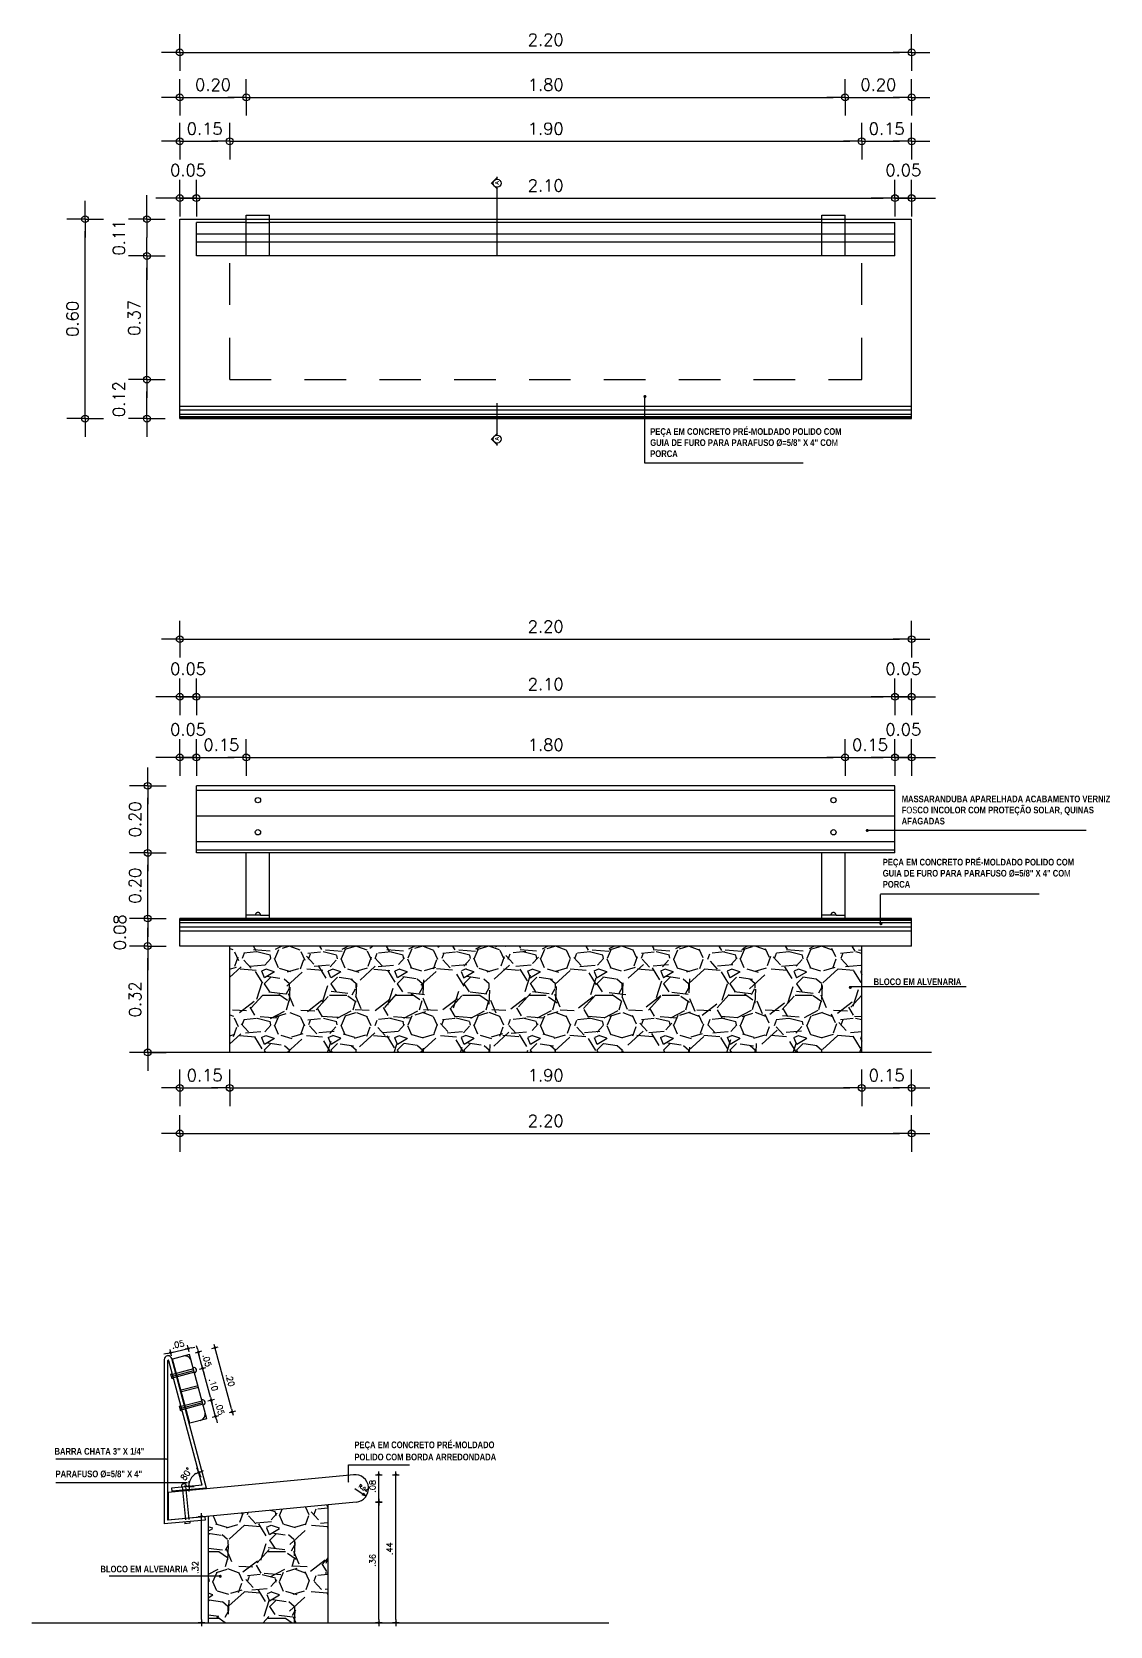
# Model space of a CAD drawing. Extents: x -599692 to 469028, y -9431878 to 9424999.
# Drawn here: x 2272.892 to 2276.133, y -425.095 to -420.3 of the extents above; entities that cross this region are included whole.
import ezdxf

# ---------------------------------------------------------------- set-up
doc = ezdxf.new("R2010")
doc.units = 0
doc.header["$LTSCALE"] = 0.5
doc.header["$MEASUREMENT"] = 0
doc.header["$PDMODE"] = 34
for name, pattern in [('DASHDOT', [1, 0.5, -0.25, 0, -0.25]), ('DIVIDE', [1.25, 0.5, -0.25, 0, -0.25, 0, -0.25]), ('HIDDEN2', [0.1875, 0.125, -0.0625]), ('HIDDENX2', [0.75, 0.5, -0.25])]:
    doc.linetypes.add(name, pattern=pattern)
doc.layers.get('0').update_dxf_attribs({"linetype": 'CONTINUOUS'})
doc.layers.get('DEFPOINTS').update_dxf_attribs({"linetype": 'CONTINUOUS'})
for name, color, linetype in [('01', 2, 'CONTINUOUS'), ('02', 9, 'CONTINUOUS'), ('03', 3, 'CONTINUOUS'), ('04', 6, 'CONTINUOUS'), ('COTAS', 2, 'CONTINUOUS'), ('EIXO', 253, 'DASHDOT'), ('HACHURA', 253, 'CONTINUOUS'), ('HACHURA1', 8, 'CONTINUOUS'), ('P1', 1, 'CONTINUOUS'), ('P3', 3, 'CONTINUOUS'), ('P4', 6, 'CONTINUOUS'), ('P5', 6, 'DIVIDE'), ('P6', 4, 'CONTINUOUS'), ('TEXTO', 3, 'CONTINUOUS')]:
    doc.layers.add(name, color=color, linetype=linetype)
doc.styles.add('ARIAL', font='ARIALNB.TTF')
doc.styles.add('COTA100', font='ROMANS.SHX')
doc.styles.add('ROMANS', font='romans')
doc.dimstyles.new('BOLA50$0', dxfattribs={"dimscale": 0.5, "dimtxt": 0.25, "dimasz": 0.18, "dimexe": 0.18, "dimexo": 0.0625, "dimgap": 0.1, "dimtad": 1, "dimzin": 0, "dimdsep": 46, "dimtxsty": 'ROMANS', "dimblk1": 'BOLA', "dimblk2": 'BOLA', "dimsah": 1, "dimcen": 0.09, "dimse1": 1, "dimse2": 1, "dimclrt": 256, "dimadec": 0, "dimazin": 0, "dimtfac": 1, "dimtofl": 0, "dimtmove": 2, "dimatfit": 3, "dimldrblk": 'BOLA', "dimfxl": 1, "dimtolj": 1, "dimtzin": 0, "dimarcsym": 0})
doc.dimstyles.new('COTA100', dxfattribs={"dimtxt": 0.18, "dimasz": 0.1, "dimexe": 0.05, "dimexo": 0.06, "dimgap": 0.1, "dimtad": 1, "dimzin": 4, "dimdsep": 46, "dimtxsty": 'COTA100', "dimblk": 'BOLA', "dimcen": 0.09, "dimdle": 0.05, "dimse1": 1, "dimse2": 1, "dimclrd": 256, "dimclrt": 2, "dimadec": 0, "dimazin": 0, "dimtfac": 1, "dimtix": 1, "dimtmove": 2, "dimatfit": 1, "dimldrblk": 'BOLA', "dimfxl": 1, "dimtolj": 1, "dimtzin": 4, "dimarcsym": 0})
doc.dimstyles.new('COTA100$0', dxfattribs={"dimtxt": 0.18, "dimasz": 0.1, "dimexe": 0.05, "dimexo": 0.95, "dimgap": 0.1, "dimtad": 1, "dimzin": 4, "dimdsep": 46, "dimtxsty": 'COTA100', "dimblk": 'USERTICK', "dimblk1": 'USERTICK', "dimblk2": 'USERTICK', "dimsah": 1, "dimcen": -0.1, "dimdle": 0.05, "dimse1": 1, "dimse2": 1, "dimclrt": 2, "dimadec": 0, "dimazin": 0, "dimtfac": 1, "dimtdec": 4, "dimtix": 1, "dimtmove": 2, "dimatfit": 3, "dimldrblk": 'USERTICK', "dimfxl": 1, "dimtvp": 0.625, "dimtolj": 1, "dimtzin": 4, "dimarcsym": 0})

msp = doc.modelspace()

# ---------------------------------------------------------------- texts
at = {"layer": 'COTAS', "insert": (2273.8885, -424.6803), "char_height": 0.01, "attachment_point": 5, "rotation": 325.2025, "style": 'ROMANS'}
msp.add_mtext('\\A1;R.04', dxfattribs=at)
at = {"layer": 'TEXTO', "style": 'ARIAL'}
for p in [(2274.2966, -420.7601), (2274.2966, -421.5297)]:
    msp.add_text('A', height=0.012, rotation=90, dxfattribs=at).set_placement(p)
at = {"layer": 'TEXTO', "char_height": 0.02, "attachment_point": 1, "style": 'ARIAL'}
for s, insert, width in [('PEÇA EM CONCRETO PRÉ-MOLDADO POLIDO COM GUIA DE FURO PARA PARAFUSO %%c=5/8" X 4" CO{\\fArial Narrow|b0|i0|c0|p34;M} PORCA', (2274.7509, -421.492), 0.619111), ('MASSARANDUBA APARELHADA ACABAMENTO VERNIZ F{\\fArial Narrow|b0|i0|c0|p34;OS}CO INCOLOR COM PROTEÇÃO SOLAR, QUINAS AFAGADAS', (2275.5068, -422.5971), 0.665778), ('PEÇA EM CONCRETO PRÉ-MOLDADO POLIDO COM GUIA DE FURO PARA PARAFUSO %%c=5/8" X 4" CO{\\fArial Narrow|b0|i0|c0|p34;M} PORCA', (2275.4498, -422.7872), 0.619111), ('BLOCO EM ALVENARIA ', (2275.4225, -423.147), 0.5778), ('PEÇA EM CONCRETO PRÉ-MOLDADO ', (2273.8616, -424.5398), 0.5778), ('BARRA CHATA 3" X 1/4"', (2272.9601, -424.5594), 0.5778), ('POLIDO COM BORDA ARREDONDADA', (2273.8616, -424.5764), 0.5778), ('PARAFUSO %%c=5/8" X 4"', (2272.9632, -424.6272), 0.5778), ('BLOCO EM ALVENARIA ', (2273.0981, -424.9134), 0.5778)]:
    msp.add_mtext(s, dxfattribs=dict(at, insert=insert, width=width))

# ---------------------------------------------------------------- blocks, each defined once
blk = doc.blocks.new('_OPEN30')
at = {"color": 0, "linetype": 'ByBlock'}
for p, q in [((-1, 0.27), (0, 0)), ((0, 0), (-1, -0.27)), ((0, 0), (-1, 0))]:
    blk.add_line(p, q, dxfattribs=at)
blk = doc.blocks.new('USERTICK')
for p, q in [((-1, 0), (1, 0)), ((0, 1), (0, -1))]:
    blk.add_line(p, q)
blk.add_circle((0, 0), 0.25)
blk = doc.blocks.new('*D48')
at = {"layer": 'COTAS', "color": 0, "lineweight": -2}
blk.add_line((2273.4024, -425.075), (2273.4024, -424.7749), dxfattribs=at)
at = {"layer": 'DEFPOINTS', "color": 0}
for p in [(2273.4024, -424.7649), (2273.4222, -424.7649), (2273.4222, -425.085)]:
    blk.add_point(p, dxfattribs=at)
at = {"layer": 'COTAS', "color": 0, "lineweight": -2, "xscale": 0.01, "yscale": 0.01, "zscale": 0.01}
for p, rotation in [((2273.4024, -424.7649), 90), ((2273.4024, -425.085), 270)]:
    blk.add_blockref('USERTICK', p, dxfattribs=dict(at, rotation=rotation))
at = {"layer": 'COTAS', "color": 2, "insert": (2273.3834, -424.9249), "char_height": 0.018, "attachment_point": 5, "rotation": 90, "style": 'COTA100'}
blk.add_mtext('\\A1; .32', dxfattribs=at)
blk = doc.blocks.new('BOLA')
for q in [(0, 1.53), (-1.53, 0), (0, -1.53), (1.53, 0)]:
    blk.add_line((0, 0), q)
blk.add_circle((0, 0), 0.284)
blk = doc.blocks.new('*D49')
at = {"layer": 'COTAS', "linetype": 'Continuous', "lineweight": -2}
blk.add_arc((2273.4045, -424.6711), 0.0398, 119.4515, 170.785, dxfattribs=at)
at = {"layer": 'DEFPOINTS', "color": 0, "linetype": 'Continuous'}
for p in [(2273.3042, -424.2967), (2273.378, -424.6415), (2273.3117, -424.6796), (2273.4045, -424.6711), (2273.4045, -424.6711)]:
    blk.add_point(p, dxfattribs=at)
at = {"layer": 'COTAS', "linetype": 'Continuous', "lineweight": -2, "xscale": 0.01, "yscale": 0.01, "zscale": 0.01}
for p, rotation in [((2273.3942, -424.6327), 22.22572586005066), ((2273.3649, -424.6747), 268.0107105577893)]:
    blk.add_blockref('BOLA', p, dxfattribs=dict(at, rotation=rotation))
at = {"layer": 'COTAS', "color": 2, "linetype": 'Continuous', "insert": (2273.3563, -424.6375), "char_height": 0.018, "attachment_point": 5, "rotation": 55.1182, "style": 'COTA100'}
blk.add_mtext('\\A1;80°', dxfattribs=at)
blk = doc.blocks.new('*D50')
at = {"layer": 'COTAS', "color": 0, "lineweight": -2}
for p, q in [((2273.4286, -424.4062), (2273.426, -424.3966)), ((2273.4441, -424.4642), (2273.4312, -424.4159)), ((2273.4467, -424.4738), (2273.4493, -424.4835))]:
    blk.add_line(p, q, dxfattribs=at)
at = {"layer": 'DEFPOINTS', "color": 0}
for p in [(2273.4053, -424.4228), (2273.4312, -424.4159), (2273.4182, -424.4711)]:
    blk.add_point(p, dxfattribs=at)
at = {"layer": 'COTAS', "color": 0, "lineweight": -2, "xscale": 0.01, "yscale": 0.01, "zscale": 0.01}
for p, rotation in [((2273.4312, -424.4159), 284.999999999981), ((2273.4441, -424.4642), 104.9999999999809)]:
    blk.add_blockref('USERTICK', p, dxfattribs=dict(at, rotation=rotation))
at = {"layer": 'COTAS', "color": 2, "insert": (2273.456, -424.4351), "char_height": 0.018, "attachment_point": 5, "rotation": 285, "style": 'COTA100'}
blk.add_mtext('\\A1; .05', dxfattribs=at)
blk = doc.blocks.new('*D51')
at = {"layer": 'COTAS', "color": 0, "lineweight": -2}
blk.add_line((2273.4286, -424.4062), (2273.4079, -424.3289), dxfattribs=at)
at = {"layer": 'DEFPOINTS', "color": 0}
for p in [(2273.3794, -424.3262), (2273.4053, -424.3193), (2273.4053, -424.4228)]:
    blk.add_point(p, dxfattribs=at)
at = {"layer": 'COTAS', "color": 0, "lineweight": -2, "xscale": 0.01, "yscale": 0.01, "zscale": 0.01}
for p, rotation in [((2273.4053, -424.3193), 104.9999999997248), ((2273.4312, -424.4159), 284.9999999997248)]:
    blk.add_blockref('USERTICK', p, dxfattribs=dict(at, rotation=rotation))
at = {"layer": 'COTAS', "color": 2, "insert": (2273.4366, -424.3627), "char_height": 0.018, "attachment_point": 5, "rotation": 285, "style": 'COTA100'}
blk.add_mtext('\\A1; .10', dxfattribs=at)
blk = doc.blocks.new('*D52')
at = {"layer": 'COTAS', "color": 0, "lineweight": -2}
for p, q in [((2273.3897, -424.2613), (2273.3872, -424.2517)), ((2273.4053, -424.3193), (2273.3923, -424.271)), ((2273.4079, -424.3289), (2273.4104, -424.3386))]:
    blk.add_line(p, q, dxfattribs=at)
at = {"layer": 'DEFPOINTS', "color": 0}
for p in [(2273.3664, -424.2779), (2273.3923, -424.271), (2273.3794, -424.3262)]:
    blk.add_point(p, dxfattribs=at)
at = {"layer": 'COTAS', "color": 0, "lineweight": -2, "xscale": 0.01, "yscale": 0.01, "zscale": 0.01}
for p, rotation in [((2273.3923, -424.271), 284.9999999997248), ((2273.4053, -424.3193), 104.9999999997248)]:
    blk.add_blockref('USERTICK', p, dxfattribs=dict(at, rotation=rotation))
at = {"layer": 'COTAS', "color": 2, "insert": (2273.4172, -424.2902), "char_height": 0.018, "attachment_point": 5, "rotation": 285, "style": 'COTA100'}
blk.add_mtext('\\A1; .05', dxfattribs=at)
blk = doc.blocks.new('*D53')
at = {"layer": 'COTAS', "color": 0, "lineweight": -2}
blk.add_line((2273.4918, -424.441), (2273.4452, -424.2672), dxfattribs=at)
at = {"layer": 'DEFPOINTS', "color": 0}
for p in [(2273.4426, -424.2575), (2273.3664, -424.2779), (2273.4182, -424.4711)]:
    blk.add_point(p, dxfattribs=at)
at = {"layer": 'COTAS', "color": 0, "lineweight": -2, "xscale": 0.01, "yscale": 0.01, "zscale": 0.01}
for p, rotation in [((2273.4426, -424.2575), 105.0000000000063), ((2273.4944, -424.4507), 285.0000000000063)]:
    blk.add_blockref('USERTICK', p, dxfattribs=dict(at, rotation=rotation))
at = {"layer": 'COTAS', "color": 2, "insert": (2273.4869, -424.3492), "char_height": 0.018, "attachment_point": 5, "rotation": 285, "style": 'COTA100'}
blk.add_mtext('\\A1; .20', dxfattribs=at)
blk = doc.blocks.new('*D54')
at = {"layer": 'COTAS', "color": 0, "lineweight": -2}
for p, q in [((2273.372, -424.2579), (2273.3818, -424.2556)), ((2273.299, -424.2749), (2273.2892, -424.2772)), ((2273.3087, -424.2726), (2273.3623, -424.2601))]:
    blk.add_line(p, q, dxfattribs=at)
at = {"layer": 'DEFPOINTS', "color": 0}
for p in [(2273.3128, -424.2904), (2273.3623, -424.2601), (2273.3664, -424.2779)]:
    blk.add_point(p, dxfattribs=at)
at = {"layer": 'COTAS', "color": 0, "lineweight": -2, "xscale": 0.01, "yscale": 0.01, "zscale": 0.01}
for p, rotation in [((2273.3623, -424.2601), 193.1099383547117), ((2273.3087, -424.2726), 13.10993835471172)]:
    blk.add_blockref('USERTICK', p, dxfattribs=dict(at, rotation=rotation))
at = {"layer": 'COTAS', "color": 2, "insert": (2273.3312, -424.2479), "char_height": 0.018, "attachment_point": 5, "rotation": 13.1099, "style": 'COTA100'}
blk.add_mtext('\\A1;.05', dxfattribs=at)
blk = doc.blocks.new('*D55')
at = {"layer": 'COTAS', "color": 0, "lineweight": -2}
blk.add_line((2273.9353, -425.075), (2273.9353, -424.7321), dxfattribs=at)
at = {"layer": 'DEFPOINTS', "color": 0}
for p in [(2273.8668, -424.7221), (2273.9353, -424.7221), (2273.7822, -425.085)]:
    blk.add_point(p, dxfattribs=at)
at = {"layer": 'COTAS', "color": 0, "lineweight": -2, "xscale": 0.01, "yscale": 0.01, "zscale": 0.01}
for p, rotation in [((2273.9353, -424.7221), 90), ((2273.9353, -425.085), 270)]:
    blk.add_blockref('USERTICK', p, dxfattribs=dict(at, rotation=rotation))
at = {"layer": 'COTAS', "color": 2, "insert": (2273.9163, -424.9036), "char_height": 0.018, "attachment_point": 5, "rotation": 90, "style": 'COTA100'}
blk.add_mtext('\\A1; .36', dxfattribs=at)
blk = doc.blocks.new('*D32')
at = {"layer": 'COTAS', "color": 0, "lineweight": -2}
blk.add_line((2273.9353, -424.7121), (2273.9353, -424.6495), dxfattribs=at)
at = {"layer": 'DEFPOINTS', "color": 0}
for p in [(2273.8589, -424.6395), (2273.9353, -424.6395), (2273.8668, -424.7221)]:
    blk.add_point(p, dxfattribs=at)
at = {"layer": 'COTAS', "color": 0, "lineweight": -2, "xscale": 0.01, "yscale": 0.01, "zscale": 0.01}
for p, rotation in [((2273.9353, -424.6395), 90), ((2273.9353, -424.7221), 270)]:
    blk.add_blockref('USERTICK', p, dxfattribs=dict(at, rotation=rotation))
at = {"layer": 'COTAS', "color": 2, "insert": (2273.9163, -424.6808), "char_height": 0.018, "attachment_point": 5, "rotation": 90, "style": 'COTA100'}
blk.add_mtext('\\A1; .08', dxfattribs=at)
blk = doc.blocks.new('*D33')
at = {"layer": 'COTAS', "color": 0, "lineweight": -2}
blk.add_line((2273.9866, -425.075), (2273.9866, -424.6495), dxfattribs=at)
at = {"layer": 'DEFPOINTS', "color": 0}
for p in [(2273.9453, -424.6395), (2273.9866, -424.6395), (2273.9453, -425.085)]:
    blk.add_point(p, dxfattribs=at)
at = {"layer": 'COTAS', "color": 0, "lineweight": -2, "xscale": 0.01, "yscale": 0.01, "zscale": 0.01}
for p, rotation in [((2273.9866, -424.6395), 90), ((2273.9866, -425.085), 270)]:
    blk.add_blockref('USERTICK', p, dxfattribs=dict(at, rotation=rotation))
at = {"layer": 'COTAS', "color": 2, "insert": (2273.9676, -424.8623), "char_height": 0.018, "attachment_point": 5, "rotation": 90, "style": 'COTA100'}
blk.add_mtext('\\A1;.44', dxfattribs=at)
blk = doc.blocks.new('*D136')
at = {"layer": 'COTAS', "color": 253, "linetype": 'ByBlock', "lineweight": -2}
for p, q in [((2273.3007, -420.7999), (2273.2647, -420.7999)), ((2273.4227, -420.7999), (2273.4587, -420.7999))]:
    blk.add_line(p, q, dxfattribs=at)
at = {"layer": 'DEFPOINTS', "color": 0}
for p in [(2273.3867, -420.7999), (2273.3367, -420.8632), (2273.3867, -420.8738)]:
    blk.add_point(p, dxfattribs=at)
at = {"layer": 'COTAS', "color": 253, "lineweight": -2, "xscale": 0.036, "yscale": 0.036, "zscale": 0.036}
blk.add_blockref('BOLA', (2273.3367, -420.7999), dxfattribs=at)
at = {"layer": 'COTAS', "color": 253, "lineweight": -2, "xscale": 0.036, "yscale": 0.036, "zscale": 0.036, "rotation": 180}
blk.add_blockref('BOLA', (2273.3867, -420.7999), dxfattribs=at)
at = {"layer": 'COTAS', "insert": (2273.3617, -420.7159), "char_height": 0.036, "attachment_point": 5, "style": 'ROMANS'}
blk.add_mtext('\\A1;0.05', dxfattribs=at)
blk = doc.blocks.new('*D137')
at = {"layer": 'COTAS', "color": 253, "linetype": 'ByBlock', "lineweight": -2}
blk.add_line((2273.4227, -420.7999), (2275.4507, -420.7999), dxfattribs=at)
at = {"layer": 'DEFPOINTS', "color": 0}
for p in [(2275.4867, -420.7999), (2273.3867, -420.8738), (2275.4867, -420.8738)]:
    blk.add_point(p, dxfattribs=at)
at = {"layer": 'COTAS', "color": 253, "lineweight": -2, "xscale": 0.036, "yscale": 0.036, "zscale": 0.036, "rotation": 180}
blk.add_blockref('BOLA', (2273.3867, -420.7999), dxfattribs=at)
at = {"layer": 'COTAS', "color": 253, "lineweight": -2, "xscale": 0.036, "yscale": 0.036, "zscale": 0.036}
blk.add_blockref('BOLA', (2275.4867, -420.7999), dxfattribs=at)
at = {"layer": 'COTAS', "insert": (2274.4367, -420.7619), "char_height": 0.036, "attachment_point": 5, "style": 'ROMANS'}
blk.add_mtext('\\A1;2.10', dxfattribs=at)
blk = doc.blocks.new('*D138')
at = {"layer": 'COTAS', "color": 253, "linetype": 'ByBlock', "lineweight": -2}
for p, q in [((2275.4507, -420.7999), (2275.4147, -420.7999)), ((2275.5727, -420.7999), (2275.6087, -420.7999))]:
    blk.add_line(p, q, dxfattribs=at)
at = {"layer": 'DEFPOINTS', "color": 0}
for p in [(2275.5367, -420.7999), (2275.4867, -420.8738), (2275.5367, -420.8632)]:
    blk.add_point(p, dxfattribs=at)
at = {"layer": 'COTAS', "color": 253, "lineweight": -2, "xscale": 0.036, "yscale": 0.036, "zscale": 0.036}
blk.add_blockref('BOLA', (2275.4867, -420.7999), dxfattribs=at)
at = {"layer": 'COTAS', "color": 253, "lineweight": -2, "xscale": 0.036, "yscale": 0.036, "zscale": 0.036, "rotation": 180}
blk.add_blockref('BOLA', (2275.5367, -420.7999), dxfattribs=at)
at = {"layer": 'COTAS', "insert": (2275.5117, -420.7159), "char_height": 0.036, "attachment_point": 5, "style": 'ROMANS'}
blk.add_mtext('\\A1;0.05', dxfattribs=at)
blk = doc.blocks.new('*D139')
at = {"layer": 'COTAS', "color": 253, "linetype": 'ByBlock', "lineweight": -2}
blk.add_line((2273.3727, -420.6291), (2273.4507, -420.6291), dxfattribs=at)
at = {"layer": 'DEFPOINTS', "color": 0}
for p in [(2273.4867, -420.6291), (2273.3367, -420.8632), (2273.4867, -420.974)]:
    blk.add_point(p, dxfattribs=at)
at = {"layer": 'COTAS', "color": 253, "lineweight": -2, "xscale": 0.036, "yscale": 0.036, "zscale": 0.036, "rotation": 180}
blk.add_blockref('BOLA', (2273.3367, -420.6291), dxfattribs=at)
at = {"layer": 'COTAS', "color": 253, "lineweight": -2, "xscale": 0.036, "yscale": 0.036, "zscale": 0.036}
blk.add_blockref('BOLA', (2273.4867, -420.6291), dxfattribs=at)
at = {"layer": 'COTAS', "insert": (2273.4117, -420.5911), "char_height": 0.036, "attachment_point": 5, "style": 'ROMANS'}
blk.add_mtext('\\A1;0.15', dxfattribs=at)
blk = doc.blocks.new('*D140')
at = {"layer": 'COTAS', "color": 253, "linetype": 'ByBlock', "lineweight": -2}
blk.add_line((2273.5227, -420.6291), (2275.3507, -420.6291), dxfattribs=at)
at = {"layer": 'DEFPOINTS', "color": 0}
for p in [(2275.3867, -420.6291), (2273.4867, -420.974), (2275.3867, -420.974)]:
    blk.add_point(p, dxfattribs=at)
at = {"layer": 'COTAS', "color": 253, "lineweight": -2, "xscale": 0.036, "yscale": 0.036, "zscale": 0.036, "rotation": 180}
blk.add_blockref('BOLA', (2273.4867, -420.6291), dxfattribs=at)
at = {"layer": 'COTAS', "color": 253, "lineweight": -2, "xscale": 0.036, "yscale": 0.036, "zscale": 0.036}
blk.add_blockref('BOLA', (2275.3867, -420.6291), dxfattribs=at)
at = {"layer": 'COTAS', "insert": (2274.4367, -420.5911), "char_height": 0.036, "attachment_point": 5, "style": 'ROMANS'}
blk.add_mtext('\\A1;1.90', dxfattribs=at)
blk = doc.blocks.new('*D141')
at = {"layer": 'COTAS', "color": 253, "linetype": 'ByBlock', "lineweight": -2}
blk.add_line((2275.4227, -420.6291), (2275.5007, -420.6291), dxfattribs=at)
at = {"layer": 'DEFPOINTS', "color": 0}
for p in [(2275.5367, -420.6291), (2275.5367, -420.8632), (2275.3867, -420.974)]:
    blk.add_point(p, dxfattribs=at)
at = {"layer": 'COTAS', "color": 253, "lineweight": -2, "xscale": 0.036, "yscale": 0.036, "zscale": 0.036, "rotation": 180}
blk.add_blockref('BOLA', (2275.3867, -420.6291), dxfattribs=at)
at = {"layer": 'COTAS', "color": 253, "lineweight": -2, "xscale": 0.036, "yscale": 0.036, "zscale": 0.036}
blk.add_blockref('BOLA', (2275.5367, -420.6291), dxfattribs=at)
at = {"layer": 'COTAS', "insert": (2275.4617, -420.5911), "char_height": 0.036, "attachment_point": 5, "style": 'ROMANS'}
blk.add_mtext('\\A1;0.15', dxfattribs=at)
blk = doc.blocks.new('*D142')
at = {"layer": 'COTAS', "color": 253, "linetype": 'ByBlock', "lineweight": -2}
blk.add_line((2273.3727, -420.4969), (2273.5007, -420.4969), dxfattribs=at)
at = {"layer": 'DEFPOINTS', "color": 0}
for p in [(2273.5367, -420.4969), (2273.3367, -420.8632), (2273.5367, -420.8632)]:
    blk.add_point(p, dxfattribs=at)
at = {"layer": 'COTAS', "color": 253, "lineweight": -2, "xscale": 0.036, "yscale": 0.036, "zscale": 0.036, "rotation": 180}
blk.add_blockref('BOLA', (2273.3367, -420.4969), dxfattribs=at)
at = {"layer": 'COTAS', "color": 253, "lineweight": -2, "xscale": 0.036, "yscale": 0.036, "zscale": 0.036}
blk.add_blockref('BOLA', (2273.5367, -420.4969), dxfattribs=at)
at = {"layer": 'COTAS', "insert": (2273.4367, -420.4589), "char_height": 0.036, "attachment_point": 5, "style": 'ROMANS'}
blk.add_mtext('\\A1;0.20', dxfattribs=at)
blk = doc.blocks.new('*D143')
at = {"layer": 'COTAS', "color": 253, "linetype": 'ByBlock', "lineweight": -2}
blk.add_line((2273.5727, -420.4969), (2275.3007, -420.4969), dxfattribs=at)
at = {"layer": 'DEFPOINTS', "color": 0}
for p in [(2275.3367, -420.4969), (2273.5367, -420.8632), (2275.3367, -420.974)]:
    blk.add_point(p, dxfattribs=at)
at = {"layer": 'COTAS', "color": 253, "lineweight": -2, "xscale": 0.036, "yscale": 0.036, "zscale": 0.036, "rotation": 180}
blk.add_blockref('BOLA', (2273.5367, -420.4969), dxfattribs=at)
at = {"layer": 'COTAS', "color": 253, "lineweight": -2, "xscale": 0.036, "yscale": 0.036, "zscale": 0.036}
blk.add_blockref('BOLA', (2275.3367, -420.4969), dxfattribs=at)
at = {"layer": 'COTAS', "insert": (2274.4367, -420.4589), "char_height": 0.036, "attachment_point": 5, "style": 'ROMANS'}
blk.add_mtext('\\A1;1.80', dxfattribs=at)
blk = doc.blocks.new('*D144')
at = {"layer": 'COTAS', "color": 253, "linetype": 'ByBlock', "lineweight": -2}
blk.add_line((2275.3727, -420.4969), (2275.5007, -420.4969), dxfattribs=at)
at = {"layer": 'DEFPOINTS', "color": 0}
for p in [(2275.5367, -420.4969), (2275.5367, -420.8632), (2275.3367, -420.974)]:
    blk.add_point(p, dxfattribs=at)
at = {"layer": 'COTAS', "color": 253, "lineweight": -2, "xscale": 0.036, "yscale": 0.036, "zscale": 0.036, "rotation": 180}
blk.add_blockref('BOLA', (2275.3367, -420.4969), dxfattribs=at)
at = {"layer": 'COTAS', "color": 253, "lineweight": -2, "xscale": 0.036, "yscale": 0.036, "zscale": 0.036}
blk.add_blockref('BOLA', (2275.5367, -420.4969), dxfattribs=at)
at = {"layer": 'COTAS', "insert": (2275.4367, -420.4589), "char_height": 0.036, "attachment_point": 5, "style": 'ROMANS'}
blk.add_mtext('\\A1;0.20', dxfattribs=at)
blk = doc.blocks.new('*D145')
at = {"layer": 'COTAS', "color": 253, "linetype": 'ByBlock', "lineweight": -2}
blk.add_line((2273.3727, -420.3616), (2275.5007, -420.3616), dxfattribs=at)
at = {"layer": 'DEFPOINTS', "color": 0}
for p in [(2275.5367, -420.3616), (2273.3367, -420.8632), (2275.5367, -420.8632)]:
    blk.add_point(p, dxfattribs=at)
at = {"layer": 'COTAS', "color": 253, "lineweight": -2, "xscale": 0.036, "yscale": 0.036, "zscale": 0.036, "rotation": 180}
blk.add_blockref('BOLA', (2273.3367, -420.3616), dxfattribs=at)
at = {"layer": 'COTAS', "color": 253, "lineweight": -2, "xscale": 0.036, "yscale": 0.036, "zscale": 0.036}
blk.add_blockref('BOLA', (2275.5367, -420.3616), dxfattribs=at)
at = {"layer": 'COTAS', "insert": (2274.4367, -420.3236), "char_height": 0.036, "attachment_point": 5, "style": 'ROMANS'}
blk.add_mtext('\\A1;2.20', dxfattribs=at)
blk = doc.blocks.new('*D146')
at = {"layer": 'COTAS', "color": 253, "linetype": 'ByBlock', "lineweight": -2}
blk.add_line((2273.2379, -421.4272), (2273.2379, -421.3817), dxfattribs=at)
at = {"layer": 'DEFPOINTS', "color": 0}
for p in [(2273.2379, -421.3457), (2273.4867, -421.3457), (2273.3367, -421.4632)]:
    blk.add_point(p, dxfattribs=at)
at = {"layer": 'COTAS', "color": 253, "lineweight": -2, "xscale": 0.036, "yscale": 0.036, "zscale": 0.036}
for p, rotation in [((2273.2379, -421.3457), 90), ((2273.2379, -421.4632), 270)]:
    blk.add_blockref('BOLA', p, dxfattribs=dict(at, rotation=rotation))
at = {"layer": 'COTAS', "insert": (2273.1539, -421.4045), "char_height": 0.036, "attachment_point": 5, "rotation": 90, "style": 'ROMANS'}
blk.add_mtext('\\A1;0.12', dxfattribs=at)
blk = doc.blocks.new('*D147')
at = {"layer": 'COTAS', "color": 253, "linetype": 'ByBlock', "lineweight": -2}
blk.add_line((2273.2379, -421.3097), (2273.2379, -421.01), dxfattribs=at)
at = {"layer": 'DEFPOINTS', "color": 0}
for p in [(2273.2379, -420.974), (2273.3867, -420.974), (2273.4867, -421.3457)]:
    blk.add_point(p, dxfattribs=at)
at = {"layer": 'COTAS', "color": 253, "lineweight": -2, "xscale": 0.036, "yscale": 0.036, "zscale": 0.036}
for p, rotation in [((2273.2379, -420.974), 90), ((2273.2379, -421.3457), 270)]:
    blk.add_blockref('BOLA', p, dxfattribs=dict(at, rotation=rotation))
at = {"layer": 'COTAS', "insert": (2273.1999, -421.1599), "char_height": 0.036, "attachment_point": 5, "rotation": 90, "style": 'ROMANS'}
blk.add_mtext('\\A1;0.37', dxfattribs=at)
blk = doc.blocks.new('*D148')
at = {"layer": 'COTAS', "color": 253, "linetype": 'ByBlock', "lineweight": -2}
for p, q in [((2273.2379, -420.8272), (2273.2379, -420.7912)), ((2273.2379, -421.01), (2273.2379, -421.046))]:
    blk.add_line(p, q, dxfattribs=at)
at = {"layer": 'DEFPOINTS', "color": 0}
for p in [(2273.2379, -420.8632), (2273.3367, -420.8632), (2273.3867, -420.974)]:
    blk.add_point(p, dxfattribs=at)
at = {"layer": 'COTAS', "color": 253, "lineweight": -2, "xscale": 0.036, "yscale": 0.036, "zscale": 0.036}
for p, rotation in [((2273.2379, -420.8632), 270), ((2273.2379, -420.974), 90)]:
    blk.add_blockref('BOLA', p, dxfattribs=dict(at, rotation=rotation))
at = {"layer": 'COTAS', "insert": (2273.1539, -420.9186), "char_height": 0.036, "attachment_point": 5, "rotation": 90, "style": 'ROMANS'}
blk.add_mtext('\\A1;0.11', dxfattribs=at)
blk = doc.blocks.new('*D149')
at = {"layer": 'COTAS', "color": 253, "linetype": 'ByBlock', "lineweight": -2}
blk.add_line((2273.0521, -421.4272), (2273.0521, -420.8992), dxfattribs=at)
at = {"layer": 'DEFPOINTS', "color": 0}
for p in [(2273.0521, -420.8632), (2273.3367, -420.8632), (2273.3367, -421.4632)]:
    blk.add_point(p, dxfattribs=at)
at = {"layer": 'COTAS', "color": 253, "lineweight": -2, "xscale": 0.036, "yscale": 0.036, "zscale": 0.036}
for p, rotation in [((2273.0521, -420.8632), 90), ((2273.0521, -421.4632), 270)]:
    blk.add_blockref('BOLA', p, dxfattribs=dict(at, rotation=rotation))
at = {"layer": 'COTAS', "insert": (2273.0141, -421.1632), "char_height": 0.036, "attachment_point": 5, "rotation": 90, "style": 'ROMANS'}
blk.add_mtext('\\A1;0.60', dxfattribs=at)
blk = doc.blocks.new('*D150')
at = {"layer": 'COTAS', "color": 253, "linetype": 'ByBlock', "lineweight": -2}
blk.add_line((2273.3727, -423.4762), (2273.4507, -423.4762), dxfattribs=at)
at = {"layer": 'DEFPOINTS', "color": 0}
for p in [(2273.3367, -423.0496), (2273.4867, -423.0496), (2273.4867, -423.4762)]:
    blk.add_point(p, dxfattribs=at)
at = {"layer": 'COTAS', "color": 253, "lineweight": -2, "xscale": 0.036, "yscale": 0.036, "zscale": 0.036, "rotation": 180}
blk.add_blockref('BOLA', (2273.3367, -423.4762), dxfattribs=at)
at = {"layer": 'COTAS', "color": 253, "lineweight": -2, "xscale": 0.036, "yscale": 0.036, "zscale": 0.036}
blk.add_blockref('BOLA', (2273.4867, -423.4762), dxfattribs=at)
at = {"layer": 'COTAS', "insert": (2273.4117, -423.4382), "char_height": 0.036, "attachment_point": 5, "style": 'ROMANS'}
blk.add_mtext('\\A1;0.15', dxfattribs=at)
blk = doc.blocks.new('*D151')
at = {"layer": 'COTAS', "color": 253, "linetype": 'ByBlock', "lineweight": -2}
blk.add_line((2273.5227, -423.4762), (2275.3507, -423.4762), dxfattribs=at)
at = {"layer": 'DEFPOINTS', "color": 0}
for p in [(2273.4867, -423.0496), (2275.3867, -423.3696), (2275.3867, -423.4762)]:
    blk.add_point(p, dxfattribs=at)
at = {"layer": 'COTAS', "color": 253, "lineweight": -2, "xscale": 0.036, "yscale": 0.036, "zscale": 0.036, "rotation": 180}
blk.add_blockref('BOLA', (2273.4867, -423.4762), dxfattribs=at)
at = {"layer": 'COTAS', "color": 253, "lineweight": -2, "xscale": 0.036, "yscale": 0.036, "zscale": 0.036}
blk.add_blockref('BOLA', (2275.3867, -423.4762), dxfattribs=at)
at = {"layer": 'COTAS', "insert": (2274.4367, -423.4382), "char_height": 0.036, "attachment_point": 5, "style": 'ROMANS'}
blk.add_mtext('\\A1;1.90', dxfattribs=at)
blk = doc.blocks.new('*D152')
at = {"layer": 'COTAS', "color": 253, "linetype": 'ByBlock', "lineweight": -2}
blk.add_line((2275.4227, -423.4762), (2275.5007, -423.4762), dxfattribs=at)
at = {"layer": 'DEFPOINTS', "color": 0}
for p in [(2275.5367, -423.0496), (2275.3867, -423.3696), (2275.5367, -423.4762)]:
    blk.add_point(p, dxfattribs=at)
at = {"layer": 'COTAS', "color": 253, "lineweight": -2, "xscale": 0.036, "yscale": 0.036, "zscale": 0.036, "rotation": 180}
blk.add_blockref('BOLA', (2275.3867, -423.4762), dxfattribs=at)
at = {"layer": 'COTAS', "color": 253, "lineweight": -2, "xscale": 0.036, "yscale": 0.036, "zscale": 0.036}
blk.add_blockref('BOLA', (2275.5367, -423.4762), dxfattribs=at)
at = {"layer": 'COTAS', "insert": (2275.4617, -423.4382), "char_height": 0.036, "attachment_point": 5, "style": 'ROMANS'}
blk.add_mtext('\\A1;0.15', dxfattribs=at)
blk = doc.blocks.new('*D153')
at = {"layer": 'COTAS', "color": 253, "linetype": 'ByBlock', "lineweight": -2}
blk.add_line((2273.3727, -423.6131), (2275.5007, -423.6131), dxfattribs=at)
at = {"layer": 'DEFPOINTS', "color": 0}
for p in [(2273.3367, -423.0496), (2275.5367, -423.0496), (2275.5367, -423.6131)]:
    blk.add_point(p, dxfattribs=at)
at = {"layer": 'COTAS', "color": 253, "lineweight": -2, "xscale": 0.036, "yscale": 0.036, "zscale": 0.036, "rotation": 180}
blk.add_blockref('BOLA', (2273.3367, -423.6131), dxfattribs=at)
at = {"layer": 'COTAS', "color": 253, "lineweight": -2, "xscale": 0.036, "yscale": 0.036, "zscale": 0.036}
blk.add_blockref('BOLA', (2275.5367, -423.6131), dxfattribs=at)
at = {"layer": 'COTAS', "insert": (2274.4367, -423.5751), "char_height": 0.036, "attachment_point": 5, "style": 'ROMANS'}
blk.add_mtext('\\A1;2.20', dxfattribs=at)
blk = doc.blocks.new('*D154')
at = {"layer": 'COTAS', "color": 253, "linetype": 'ByBlock', "lineweight": -2}
for p, q in [((2273.3007, -422.4822), (2273.2647, -422.4822)), ((2273.4227, -422.4822), (2273.4587, -422.4822))]:
    blk.add_line(p, q, dxfattribs=at)
at = {"layer": 'DEFPOINTS', "color": 0}
for p in [(2273.3867, -422.4822), (2273.3867, -422.7694), (2273.3367, -422.9666)]:
    blk.add_point(p, dxfattribs=at)
at = {"layer": 'COTAS', "color": 253, "lineweight": -2, "xscale": 0.036, "yscale": 0.036, "zscale": 0.036}
blk.add_blockref('BOLA', (2273.3367, -422.4822), dxfattribs=at)
at = {"layer": 'COTAS', "color": 253, "lineweight": -2, "xscale": 0.036, "yscale": 0.036, "zscale": 0.036, "rotation": 180}
blk.add_blockref('BOLA', (2273.3867, -422.4822), dxfattribs=at)
at = {"layer": 'COTAS', "insert": (2273.3617, -422.3982), "char_height": 0.036, "attachment_point": 5, "style": 'ROMANS'}
blk.add_mtext('\\A1;0.05', dxfattribs=at)
blk = doc.blocks.new('*D155')
at = {"layer": 'COTAS', "color": 253, "linetype": 'ByBlock', "lineweight": -2}
blk.add_line((2273.4227, -422.4822), (2273.5007, -422.4822), dxfattribs=at)
at = {"layer": 'DEFPOINTS', "color": 0}
for p in [(2273.5367, -422.4822), (2273.3867, -422.7694), (2273.5367, -422.7694)]:
    blk.add_point(p, dxfattribs=at)
at = {"layer": 'COTAS', "color": 253, "lineweight": -2, "xscale": 0.036, "yscale": 0.036, "zscale": 0.036, "rotation": 180}
blk.add_blockref('BOLA', (2273.3867, -422.4822), dxfattribs=at)
at = {"layer": 'COTAS', "color": 253, "lineweight": -2, "xscale": 0.036, "yscale": 0.036, "zscale": 0.036}
blk.add_blockref('BOLA', (2273.5367, -422.4822), dxfattribs=at)
at = {"layer": 'COTAS', "insert": (2273.4617, -422.4442), "char_height": 0.036, "attachment_point": 5, "style": 'ROMANS'}
blk.add_mtext('\\A1;0.15', dxfattribs=at)
blk = doc.blocks.new('*D156')
at = {"layer": 'COTAS', "color": 253, "linetype": 'ByBlock', "lineweight": -2}
blk.add_line((2273.5727, -422.4822), (2275.3007, -422.4822), dxfattribs=at)
at = {"layer": 'DEFPOINTS', "color": 0}
for p in [(2275.3367, -422.4822), (2273.5367, -422.7694), (2275.3367, -422.7694)]:
    blk.add_point(p, dxfattribs=at)
at = {"layer": 'COTAS', "color": 253, "lineweight": -2, "xscale": 0.036, "yscale": 0.036, "zscale": 0.036, "rotation": 180}
blk.add_blockref('BOLA', (2273.5367, -422.4822), dxfattribs=at)
at = {"layer": 'COTAS', "color": 253, "lineweight": -2, "xscale": 0.036, "yscale": 0.036, "zscale": 0.036}
blk.add_blockref('BOLA', (2275.3367, -422.4822), dxfattribs=at)
at = {"layer": 'COTAS', "insert": (2274.4367, -422.4442), "char_height": 0.036, "attachment_point": 5, "style": 'ROMANS'}
blk.add_mtext('\\A1;1.80', dxfattribs=at)
blk = doc.blocks.new('*D157')
at = {"layer": 'COTAS', "color": 253, "linetype": 'ByBlock', "lineweight": -2}
blk.add_line((2275.3727, -422.4822), (2275.4507, -422.4822), dxfattribs=at)
at = {"layer": 'DEFPOINTS', "color": 0}
for p in [(2275.4867, -422.4822), (2275.3367, -422.7694), (2275.4867, -422.7694)]:
    blk.add_point(p, dxfattribs=at)
at = {"layer": 'COTAS', "color": 253, "lineweight": -2, "xscale": 0.036, "yscale": 0.036, "zscale": 0.036, "rotation": 180}
blk.add_blockref('BOLA', (2275.3367, -422.4822), dxfattribs=at)
at = {"layer": 'COTAS', "color": 253, "lineweight": -2, "xscale": 0.036, "yscale": 0.036, "zscale": 0.036}
blk.add_blockref('BOLA', (2275.4867, -422.4822), dxfattribs=at)
at = {"layer": 'COTAS', "insert": (2275.4117, -422.4442), "char_height": 0.036, "attachment_point": 5, "style": 'ROMANS'}
blk.add_mtext('\\A1;0.15', dxfattribs=at)
blk = doc.blocks.new('*D158')
at = {"layer": 'COTAS', "color": 253, "linetype": 'ByBlock', "lineweight": -2}
for p, q in [((2275.4507, -422.4822), (2275.4147, -422.4822)), ((2275.5727, -422.4822), (2275.6087, -422.4822))]:
    blk.add_line(p, q, dxfattribs=at)
at = {"layer": 'DEFPOINTS', "color": 0}
for p in [(2275.5367, -422.4822), (2275.4867, -422.7694), (2275.5367, -422.9666)]:
    blk.add_point(p, dxfattribs=at)
at = {"layer": 'COTAS', "color": 253, "lineweight": -2, "xscale": 0.036, "yscale": 0.036, "zscale": 0.036}
blk.add_blockref('BOLA', (2275.4867, -422.4822), dxfattribs=at)
at = {"layer": 'COTAS', "color": 253, "lineweight": -2, "xscale": 0.036, "yscale": 0.036, "zscale": 0.036, "rotation": 180}
blk.add_blockref('BOLA', (2275.5367, -422.4822), dxfattribs=at)
at = {"layer": 'COTAS', "insert": (2275.5117, -422.3982), "char_height": 0.036, "attachment_point": 5, "style": 'ROMANS'}
blk.add_mtext('\\A1;0.05', dxfattribs=at)
blk = doc.blocks.new('*D159')
at = {"layer": 'COTAS', "color": 253, "linetype": 'ByBlock', "lineweight": -2}
for p, q in [((2273.3007, -422.2998), (2273.2647, -422.2998)), ((2273.4227, -422.2998), (2273.4587, -422.2998))]:
    blk.add_line(p, q, dxfattribs=at)
at = {"layer": 'DEFPOINTS', "color": 0}
for p in [(2273.3867, -422.2998), (2273.3867, -422.7694), (2273.3367, -422.9666)]:
    blk.add_point(p, dxfattribs=at)
at = {"layer": 'COTAS', "color": 253, "lineweight": -2, "xscale": 0.036, "yscale": 0.036, "zscale": 0.036}
blk.add_blockref('BOLA', (2273.3367, -422.2998), dxfattribs=at)
at = {"layer": 'COTAS', "color": 253, "lineweight": -2, "xscale": 0.036, "yscale": 0.036, "zscale": 0.036, "rotation": 180}
blk.add_blockref('BOLA', (2273.3867, -422.2998), dxfattribs=at)
at = {"layer": 'COTAS', "insert": (2273.3617, -422.2158), "char_height": 0.036, "attachment_point": 5, "style": 'ROMANS'}
blk.add_mtext('\\A1;0.05', dxfattribs=at)
blk = doc.blocks.new('*D160')
at = {"layer": 'COTAS', "color": 253, "linetype": 'ByBlock', "lineweight": -2}
blk.add_line((2273.4227, -422.2998), (2275.4507, -422.2998), dxfattribs=at)
at = {"layer": 'DEFPOINTS', "color": 0}
for p in [(2275.4867, -422.2998), (2273.3867, -422.7694), (2275.4867, -422.7694)]:
    blk.add_point(p, dxfattribs=at)
at = {"layer": 'COTAS', "color": 253, "lineweight": -2, "xscale": 0.036, "yscale": 0.036, "zscale": 0.036, "rotation": 180}
blk.add_blockref('BOLA', (2273.3867, -422.2998), dxfattribs=at)
at = {"layer": 'COTAS', "color": 253, "lineweight": -2, "xscale": 0.036, "yscale": 0.036, "zscale": 0.036}
blk.add_blockref('BOLA', (2275.4867, -422.2998), dxfattribs=at)
at = {"layer": 'COTAS', "insert": (2274.4367, -422.2618), "char_height": 0.036, "attachment_point": 5, "style": 'ROMANS'}
blk.add_mtext('\\A1;2.10', dxfattribs=at)
blk = doc.blocks.new('*D161')
at = {"layer": 'COTAS', "color": 253, "linetype": 'ByBlock', "lineweight": -2}
for p, q in [((2275.4507, -422.2998), (2275.4147, -422.2998)), ((2275.5727, -422.2998), (2275.6087, -422.2998))]:
    blk.add_line(p, q, dxfattribs=at)
at = {"layer": 'DEFPOINTS', "color": 0}
for p in [(2275.5367, -422.2998), (2275.4867, -422.7694), (2275.5367, -422.9666)]:
    blk.add_point(p, dxfattribs=at)
at = {"layer": 'COTAS', "color": 253, "lineweight": -2, "xscale": 0.036, "yscale": 0.036, "zscale": 0.036}
blk.add_blockref('BOLA', (2275.4867, -422.2998), dxfattribs=at)
at = {"layer": 'COTAS', "color": 253, "lineweight": -2, "xscale": 0.036, "yscale": 0.036, "zscale": 0.036, "rotation": 180}
blk.add_blockref('BOLA', (2275.5367, -422.2998), dxfattribs=at)
at = {"layer": 'COTAS', "insert": (2275.5117, -422.2158), "char_height": 0.036, "attachment_point": 5, "style": 'ROMANS'}
blk.add_mtext('\\A1;0.05', dxfattribs=at)
blk = doc.blocks.new('*D162')
at = {"layer": 'COTAS', "color": 253, "linetype": 'ByBlock', "lineweight": -2}
blk.add_line((2273.3727, -422.1265), (2275.5007, -422.1265), dxfattribs=at)
at = {"layer": 'DEFPOINTS', "color": 0}
for p in [(2275.5367, -422.1265), (2273.3367, -422.9666), (2275.5367, -422.9732)]:
    blk.add_point(p, dxfattribs=at)
at = {"layer": 'COTAS', "color": 253, "lineweight": -2, "xscale": 0.036, "yscale": 0.036, "zscale": 0.036, "rotation": 180}
blk.add_blockref('BOLA', (2273.3367, -422.1265), dxfattribs=at)
at = {"layer": 'COTAS', "color": 253, "lineweight": -2, "xscale": 0.036, "yscale": 0.036, "zscale": 0.036}
blk.add_blockref('BOLA', (2275.5367, -422.1265), dxfattribs=at)
at = {"layer": 'COTAS', "insert": (2274.4367, -422.0885), "char_height": 0.036, "attachment_point": 5, "style": 'ROMANS'}
blk.add_mtext('\\A1;2.20', dxfattribs=at)
blk = doc.blocks.new('*D163')
at = {"layer": 'COTAS', "color": 253, "linetype": 'ByBlock', "lineweight": -2}
blk.add_line((2273.2403, -423.3336), (2273.2403, -423.0856), dxfattribs=at)
at = {"layer": 'DEFPOINTS', "color": 0}
for p in [(2273.2403, -423.0496), (2273.4867, -423.0496), (2273.4867, -423.3696)]:
    blk.add_point(p, dxfattribs=at)
at = {"layer": 'COTAS', "color": 253, "lineweight": -2, "xscale": 0.036, "yscale": 0.036, "zscale": 0.036}
for p, rotation in [((2273.2403, -423.0496), 90), ((2273.2403, -423.3696), 270)]:
    blk.add_blockref('BOLA', p, dxfattribs=dict(at, rotation=rotation))
at = {"layer": 'COTAS', "insert": (2273.2023, -423.2096), "char_height": 0.036, "attachment_point": 5, "rotation": 90, "style": 'ROMANS'}
blk.add_mtext('\\A1;0.32', dxfattribs=at)
blk = doc.blocks.new('*D164')
at = {"layer": 'COTAS', "color": 253, "linetype": 'ByBlock', "lineweight": -2}
for p, q in [((2273.2403, -422.9306), (2273.2403, -422.8946)), ((2273.2403, -423.0856), (2273.2403, -423.1216))]:
    blk.add_line(p, q, dxfattribs=at)
at = {"layer": 'DEFPOINTS', "color": 0}
for p in [(2273.2403, -422.9666), (2273.3367, -422.9666), (2273.4867, -423.0496)]:
    blk.add_point(p, dxfattribs=at)
at = {"layer": 'COTAS', "color": 253, "lineweight": -2, "xscale": 0.036, "yscale": 0.036, "zscale": 0.036}
for p, rotation in [((2273.2403, -422.9666), 270), ((2273.2403, -423.0496), 90)]:
    blk.add_blockref('BOLA', p, dxfattribs=dict(at, rotation=rotation))
at = {"layer": 'COTAS', "insert": (2273.1563, -423.0081), "char_height": 0.036, "attachment_point": 5, "rotation": 90, "style": 'ROMANS'}
blk.add_mtext('\\A1;0.08', dxfattribs=at)
blk = doc.blocks.new('*D165')
at = {"layer": 'COTAS', "color": 253, "linetype": 'ByBlock', "lineweight": -2}
blk.add_line((2273.2403, -422.9306), (2273.2403, -422.8054), dxfattribs=at)
at = {"layer": 'DEFPOINTS', "color": 0}
for p in [(2273.2403, -422.7694), (2273.3867, -422.7694), (2273.3367, -422.9666)]:
    blk.add_point(p, dxfattribs=at)
at = {"layer": 'COTAS', "color": 253, "lineweight": -2, "xscale": 0.036, "yscale": 0.036, "zscale": 0.036}
for p, rotation in [((2273.2403, -422.7694), 90), ((2273.2403, -422.9666), 270)]:
    blk.add_blockref('BOLA', p, dxfattribs=dict(at, rotation=rotation))
at = {"layer": 'COTAS', "insert": (2273.2023, -422.868), "char_height": 0.036, "attachment_point": 5, "rotation": 90, "style": 'ROMANS'}
blk.add_mtext('\\A1;0.20', dxfattribs=at)
blk = doc.blocks.new('*D166')
at = {"layer": 'COTAS', "color": 253, "linetype": 'ByBlock', "lineweight": -2}
blk.add_line((2273.2403, -422.7334), (2273.2403, -422.6037), dxfattribs=at)
at = {"layer": 'DEFPOINTS', "color": 0}
for p in [(2273.2403, -422.5677), (2273.3867, -422.5677), (2273.3867, -422.7694)]:
    blk.add_point(p, dxfattribs=at)
at = {"layer": 'COTAS', "color": 253, "lineweight": -2, "xscale": 0.036, "yscale": 0.036, "zscale": 0.036}
for p, rotation in [((2273.2403, -422.5677), 90), ((2273.2403, -422.7694), 270)]:
    blk.add_blockref('BOLA', p, dxfattribs=dict(at, rotation=rotation))
at = {"layer": 'COTAS', "insert": (2273.2023, -422.6685), "char_height": 0.036, "attachment_point": 5, "rotation": 90, "style": 'ROMANS'}
blk.add_mtext('\\A1;0.20', dxfattribs=at)

# ---------------------------------------------------------------- dimensions: what is measured, and where the dimension line sits
at = {"layer": 'COTAS'}
for base, p1, p2, picture, middle in [((2275.5367, -420.3616), (2273.3367, -420.8632), (2275.5367, -420.8632), '*D145', (2274.4367, -420.3236)), ((2273.5367, -420.4969), (2273.3367, -420.8632), (2273.5367, -420.8632), '*D142', (2273.4367, -420.4589)), ((2275.3367, -420.4969), (2273.5367, -420.8632), (2275.3367, -420.974), '*D143', (2274.4367, -420.4589)), ((2275.5367, -420.4969), (2275.3367, -420.974), (2275.5367, -420.8632), '*D144', (2275.4367, -420.4589)), ((2273.4867, -420.6291), (2273.3367, -420.8632), (2273.4867, -420.974), '*D139', (2273.4117, -420.5911)), ((2275.3867, -420.6291), (2273.4867, -420.974), (2275.3867, -420.974), '*D140', (2274.4367, -420.5911)), ((2275.5367, -420.6291), (2275.3867, -420.974), (2275.5367, -420.8632), '*D141', (2275.4617, -420.5911)), ((2273.3867, -420.7999), (2273.3367, -420.8632), (2273.3867, -420.8738), '*D136', (2273.3617, -420.7159)), ((2275.5367, -420.7999), (2275.4867, -420.8738), (2275.5367, -420.8632), '*D138', (2275.5117, -420.7159)), ((2275.4867, -420.7999), (2273.3867, -420.8738), (2275.4867, -420.8738), '*D137', (2274.4367, -420.7619)), ((2275.5367, -422.1265), (2273.3367, -422.9666), (2275.5367, -422.9732), '*D162', (2274.4367, -422.0885)), ((2273.3867, -422.2998), (2273.3367, -422.9666), (2273.3867, -422.7694), '*D159', (2273.3617, -422.2158)), ((2275.5367, -422.2998), (2275.4867, -422.7694), (2275.5367, -422.9666), '*D161', (2275.5117, -422.2158)), ((2275.4867, -422.2998), (2273.3867, -422.7694), (2275.4867, -422.7694), '*D160', (2274.4367, -422.2618)), ((2273.3867, -422.4822), (2273.3367, -422.9666), (2273.3867, -422.7694), '*D154', (2273.3617, -422.3982)), ((2275.5367, -422.4822), (2275.4867, -422.7694), (2275.5367, -422.9666), '*D158', (2275.5117, -422.3982)), ((2273.5367, -422.4822), (2273.3867, -422.7694), (2273.5367, -422.7694), '*D155', (2273.4617, -422.4442)), ((2275.3367, -422.4822), (2273.5367, -422.7694), (2275.3367, -422.7694), '*D156', (2274.4367, -422.4442)), ((2275.4867, -422.4822), (2275.3367, -422.7694), (2275.4867, -422.7694), '*D157', (2275.4117, -422.4442)), ((2273.4867, -423.4762), (2273.3367, -423.0496), (2273.4867, -423.0496), '*D150', (2273.4117, -423.4382)), ((2275.5367, -423.6131), (2273.3367, -423.0496), (2275.5367, -423.0496), '*D153', (2274.4367, -423.5751)), ((2275.3867, -423.4762), (2273.4867, -423.0496), (2275.3867, -423.3696), '*D151', (2274.4367, -423.4382)), ((2275.5367, -423.4762), (2275.3867, -423.3696), (2275.5367, -423.0496), '*D152', (2275.4617, -423.4382))]:
    dim = msp.add_linear_dim(base=base, p1=p1, p2=p2, dimstyle='BOLA50$0', override={"dimscale": 0.2, "dimtxt": 0.18, "dimclrd": 253, "dimfxl": 4, "dimfxlon": 1, "dimarcsym": 1}, dxfattribs=at)
    dim.commit()
    dim.dimension.update_dxf_attribs({"geometry": picture, "text_midpoint": middle})
for base, p1, p2, angle, dimstyle, override, picture, middle in [((2273.2379, -420.8632), (2273.3867, -420.974), (2273.3367, -420.8632), 90, 'BOLA50$0', {"dimscale": 0.2, "dimtxt": 0.18, "dimclrd": 253, "dimfxl": 4, "dimfxlon": 1, "dimarcsym": 1}, '*D148', (2273.1539, -420.9186)), ((2273.0521, -420.8632), (2273.3367, -421.4632), (2273.3367, -420.8632), 90, 'BOLA50$0', {"dimscale": 0.2, "dimtxt": 0.18, "dimclrd": 253, "dimfxl": 4, "dimfxlon": 1, "dimarcsym": 1}, '*D149', (2273.0141, -421.1632)), ((2273.2379, -420.974), (2273.4867, -421.3457), (2273.3867, -420.974), 90, 'BOLA50$0', {"dimscale": 0.2, "dimtxt": 0.18, "dimclrd": 253, "dimfxl": 4, "dimfxlon": 1, "dimarcsym": 1}, '*D147', (2273.1999, -421.1599)), ((2273.2379, -421.3457), (2273.3367, -421.4632), (2273.4867, -421.3457), 90, 'BOLA50$0', {"dimscale": 0.2, "dimtxt": 0.18, "dimclrd": 253, "dimfxl": 4, "dimfxlon": 1, "dimarcsym": 1}, '*D146', (2273.1539, -421.4045)), ((2273.2403, -422.5677), (2273.3867, -422.7694), (2273.3867, -422.5677), 90, 'BOLA50$0', {"dimscale": 0.2, "dimtxt": 0.18, "dimclrd": 253, "dimfxl": 4, "dimfxlon": 1, "dimarcsym": 1}, '*D166', (2273.2023, -422.6685)), ((2273.2403, -422.7694), (2273.3367, -422.9666), (2273.3867, -422.7694), 90, 'BOLA50$0', {"dimscale": 0.2, "dimtxt": 0.18, "dimclrd": 253, "dimfxl": 4, "dimfxlon": 1, "dimarcsym": 1}, '*D165', (2273.2023, -422.868)), ((2273.2403, -422.9666), (2273.4867, -423.0496), (2273.3367, -422.9666), 90, 'BOLA50$0', {"dimscale": 0.2, "dimtxt": 0.18, "dimclrd": 253, "dimfxl": 4, "dimfxlon": 1, "dimarcsym": 1}, '*D164', (2273.1563, -423.0081)), ((2273.2403, -423.0496), (2273.4867, -423.3696), (2273.4867, -423.0496), 90, 'BOLA50$0', {"dimscale": 0.2, "dimtxt": 0.18, "dimclrd": 253, "dimfxl": 4, "dimfxlon": 1, "dimarcsym": 1}, '*D163', (2273.2023, -423.2096)), ((2273.3923, -424.271), (2273.3794, -424.3262), (2273.3664, -424.2779), 285, 'COTA100$0', {"dimscale": 0.1, "dimpost": ' <>'}, '*D52', (2273.4172, -424.2902)), ((2273.4053, -424.3193), (2273.4053, -424.4228), (2273.3794, -424.3262), 285, 'COTA100$0', {"dimscale": 0.1, "dimpost": ' <>'}, '*D51', (2273.4366, -424.3627)), ((2273.9353, -424.6395), (2273.8668, -424.7221), (2273.8589, -424.6395), 90, 'COTA100$0', {"dimscale": 0.1, "dimpost": ' <>'}, '*D32', (2273.9163, -424.6808)), ((2273.9353, -424.7221), (2273.7822, -425.085), (2273.8668, -424.7221), 90, 'COTA100$0', {"dimscale": 0.1, "dimpost": ' <>'}, '*D55', (2273.9163, -424.9036)), ((2273.4024, -424.7649), (2273.4222, -425.085), (2273.4222, -424.7649), 90, 'COTA100$0', {"dimscale": 0.1, "dimpost": ' <>'}, '*D48', (2273.3834, -424.9249))]:
    dim = msp.add_linear_dim(base=base, p1=p1, p2=p2, angle=angle, dimstyle=dimstyle, override=override, dxfattribs=at)
    dim.commit()
    dim.dimension.update_dxf_attribs({"geometry": picture, "text_midpoint": middle})
dim = msp.add_aligned_dim(p1=(2273.3128, -424.2904), p2=(2273.3664, -424.2779), distance=0.0183, text='.05', dimstyle='COTA100$0', override={"dimscale": 0.1, "dimpost": ' <>'}, dxfattribs=at)
dim.commit()
dim.dimension.update_dxf_attribs({"geometry": '*D54', "text_midpoint": (2273.3312, -424.2479)})
for p2, distance, picture, middle in [((2273.3664, -424.2779), -0.0789, '*D53', (2273.4869, -424.3492)), ((2273.4053, -424.4228), -0.0268, '*D50', (2273.456, -424.4351))]:
    dim = msp.add_aligned_dim(p1=(2273.4182, -424.4711), p2=p2, distance=distance, dimstyle='COTA100$0', override={"dimscale": 0.1, "dimpost": ' <>'}, dxfattribs=at)
    dim.commit()
    dim.dimension.update_dxf_attribs({"geometry": picture, "text_midpoint": middle})
at = {"layer": 'COTAS', "linetype": 'Continuous'}
dim = msp.add_angular_dim_2l(base=(2273.378, -424.6415), line1=((2273.4045, -424.6711), (2273.3042, -424.2967)), line2=((2273.4045, -424.6711), (2273.3117, -424.6796)), dimstyle='COTA100', override={"dimscale": 0.1}, dxfattribs=at)
dim.commit()
dim.dimension.update_dxf_attribs({"geometry": '*D49', "text_midpoint": (2273.3563, -424.6375)})
at = {"layer": 'COTAS'}
dim = msp.add_linear_dim(base=(2273.9866, -424.6395), p1=(2273.9453, -425.085), p2=(2273.9453, -424.6395), angle=90, text='.44', dimstyle='COTA100$0', override={"dimscale": 0.1, "dimpost": ' <>'}, dxfattribs=at)
dim.commit()
dim.dimension.update_dxf_attribs({"geometry": '*D33', "text_midpoint": (2273.9676, -424.8623)})

# ---------------------------------------------------------------- hatches: boundary and pattern name
at = {"layer": 'HACHURA'}
h = msp.add_hatch(dxfattribs=at)
h.set_pattern_fill('GRAVEL', color=256, scale=0.2)
h.set_pattern_definition([(228.0127875, (1178.809201, -67.488384), (-1.6, -1.8), [0.0269072, -2.66381761]), (184.9697407, (1178.791201, -67.508384), (2.4, 0.2), [0.0461736, -4.571184952]), (132.5104471, (1178.745201, -67.512384), (2, -2.2), [0.0325576, -3.22320652]), (267.273689, (1178.667201, -67.562384), (0.2, 4), [0.0420476, -4.16271161]), (292.8336542, (1178.665201, -67.604384), (-1, 2.4), [0.041231, -4.081874626]), (357.273689, (1178.681201, -67.642384), (-4, 0.2), [0.0420476, -4.16271161]), (37.6942405, (1178.723201, -67.644384), (-2.6, -2), [0.0556058, -5.50496971]), (72.2553284, (1178.767201, -67.610384), (1.4, 4.4), [0.0524976, -5.1972643]), (121.4295656, (1178.783201, -67.560384), (-1.6, 2.6), [0.04219, -4.176814622]), (175.2363583, (1178.761201, -67.524384), (2.2, -0.2), [0.0481664, -2.360152516]), (222.3974378, (1178.713201, -67.520384), (-2.4, -2.2), [0.0622896, -6.166675]), (138.8140748, (1178.8652, -67.564384), (-1.4, 1.2), [0.0212602, -2.104768963]), (171.4692344, (1178.849201, -67.550384), (2.6, -0.4), [0.0404474, -4.004302283]), (225, (1178.8092, -67.54438), (-2e-17, -0.2), [0.0282842, -0.254558512]), (203.1985905, (1178.7952, -67.520384), (1, 0.4), [0.0152316, -1.50792302]), (291.8014095, (1178.7812, -67.526384), (-0.2, 0.6), [0.0215406, -1.05549236]), (30.9637565, (1178.7892, -67.546384), (0.6, 0.4), [0.0349858, -1.13120458]), (161.565051, (1178.8192, -67.528384), (0.4, -0.2), [0.0252982, -0.607157332]), (16.3895403, (1178.665201, -67.526384), (2, 0.6), [0.03544, -3.50856903]), (70.346176, (1178.699201, -67.516384), (-0.8, -2.2), [0.0297322, -2.94348155]), (293.1985905, (1178.8192, -67.488384), (-0.4, 1), [0.030463, -1.49269162]), (343.6104597, (1178.831201, -67.516384), (-2, 0.6), [0.03544, -3.50856903]), (339.4439548, (1178.6652, -67.650384), (-1, 0.4), [0.034176, -1.67462475]), (294.7751406, (1178.697201, -67.662384), (-1, 2.2), [0.0286356, -2.834928613]), (66.8014095, (1178.8212, -67.688384), (0.4, 1), [0.030463, -1.49269162]), (17.3540246, (1178.833201, -67.660384), (-2.6, -0.8), [0.0335262, -3.319084723]), (69.4439548, (1178.7232, -67.688384), (-0.4, -1), [0.017088, -1.69171275]), (101.3099325, (1178.8092, -67.688384), (-0.2, 0.8), [0.010198, -1.009605903]), (165.9637565, (1178.8072, -67.678384), (0.6, -0.2), [0.041231, -0.783390125]), (186.009006, (1178.767201, -67.668384), (2, 0.2), [0.03821, -3.782784635]), (303.6900675, (1178.7892, -67.564384), (-0.2, 0.4), [0.0288444, -0.692265855]), (353.1572266, (1178.805201, -67.588384), (3.4, -0.4), [0.0503588, -4.985512525]), (60.9453959, (1178.8552, -67.594384), (-0.8, -1.4), [0.0205912, -2.038534828]), (90, (1178.8652, -67.57638), (-0.2, 0.2), [0.012, -0.188]), (120.2564372, (1178.763201, -67.662384), (0.8, -1.4), [0.0277848, -2.750703998]), (48.0127875, (1178.749201, -67.638384), (1.6, 1.8), [0.0538144, -2.63691041]), (0, (1178.7852, -67.59838), (0.2, 0.2), [0.052, -0.148]), (325.3048465, (1178.837201, -67.598384), (2, -1.4), [0.0316228, -3.13065486]), (254.054604, (1178.8632, -67.616384), (-0.2, -0.8), [0.0291204, -1.426901578]), (207.6459754, (1178.855201, -67.644384), (-3.8, -2), [0.047413, -4.693894836]), (175.42607874, (1178.813201, -67.666384), (-2.6, 0.2), [0.0501598, -4.96581468])])
h.paths.add_polyline_path([(2275.3867, -423.3696), (2275.3867, -423.0496), (2273.4867, -423.0496), (2273.4867, -423.3696)])
h = msp.add_hatch(dxfattribs=at)
h.set_pattern_fill('GRAVEL', color=256, scale=0.2, style=0)
h.set_pattern_definition([(228.0128, (2008.824871, -277.162125), (-1.5999996464, -1.8000002683), [0.0269072, -2.6638176]), (184.9697, (2008.806871, -277.182125), (2.4000002103, 0.1999982614), [0.0461736, -4.571185]), (132.5104, (2008.760871, -277.186125), (1.99999814367, -2.20000173477), [0.0325576, -3.2232064]), (267.2737, (2008.682871, -277.236125), (0.19999920355, 4.000000059), [0.0420476, -4.1627116]), (292.8337, (2008.680871, -277.278125), (-1.0000019811, 2.39999928236), [0.041231, -4.0818746]), (357.2737, (2008.696871, -277.316125), (-4.000000059, 0.19999920355), [0.0420476, -4.1627116]), (37.6942, (2008.738871, -277.318125), (-2.60000146912, -1.99999808103), [0.0556058, -5.5049698]), (72.2553, (2008.782871, -277.284125), (1.40000215254, 4.39999924625), [0.0524976, -5.1972642]), (121.4296, (2008.798871, -277.234125), (-1.60000164684, 2.5999990073), [0.04219, -4.1768146]), (175.2364, (2008.776871, -277.198125), (2.2000001893, -0.1999983065), [0.0481664, -2.3601526]), (222.3974, (2008.728871, -277.1941254), (-2.40000147021, -2.1999984164), [0.0622896, -6.166675]), (138.8141, (2008.88087, -277.238125), (-1.4000005894, 1.1999994627), [0.0212602, -2.1047688]), (171.4692, (2008.864871, -277.224125), (2.59999965696, -0.400001582), [0.0404474, -4.0043022]), (225, (2008.82487, -277.21813), (-2e-17, -0.20000006), [0.0282842, -0.2545584]), (203.1986, (2008.81087, -277.194125), (0.9999999461, 0.400000265), [0.0152316, -1.507923]), (291.8014, (2008.79687, -277.200125), (-0.199999982, 0.6000000546), [0.0215406, -1.0554924]), (30.9638, (2008.80487, -277.220125), (0.5999996045, 0.4000004967), [0.0349858, -1.1312046]), (161.5651, (2008.83487, -277.202125), (0.400000087, -0.19999968), [0.0252982, -0.6071574]), (16.3895, (2008.680871, -277.200125), (2.0000004397, 0.59999854196), [0.03544, -3.508569]), (70.3462, (2008.714871, -277.190125), (-0.7999990495, -2.2000004271), [0.0297322, -2.9434816]), (293.1986, (2008.83487, -277.162125), (-0.400000265, 0.9999999461), [0.030463, -1.4926916]), (343.6105, (2008.846871, -277.190125), (-2.0000004397, 0.59999854196), [0.03544, -3.508569]), (339.444, (2008.68087, -277.324125), (-1.0000003689, 0.3999991993), [0.034176, -1.6746248]), (294.7751, (2008.712871, -277.336125), (-0.99999843785, 2.20000068437), [0.0286356, -2.8349286]), (66.8014, (2008.83687, -277.362125), (0.400000265, 0.9999999461), [0.030463, -1.4926916]), (17.354, (2008.848871, -277.334125), (-2.6000004038, -0.79999890045), [0.0335262, -3.3190848]), (69.444, (2008.73887, -277.362125), (-0.3999991993, -1.0000003689), [0.017088, -1.6917128]), (101.3099, (2008.82487, -277.362125), (-0.1999995264, 0.8000001504), [0.010198, -1.0096058]), (165.9638, (2008.82287, -277.352125), (0.600000109, -0.1999996115), [0.041231, -0.78339]), (186.009, (2008.782871, -277.342125), (1.99999995018, 0.1999998635), [0.03821, -3.7827846]), (303.6901, (2008.80487, -277.238125), (-0.200000267, 0.399999912), [0.0288444, -0.6922658]), (353.1572, (2008.820871, -277.262125), (3.3999998731, -0.40000159958), [0.0503588, -4.9855126]), (60.9454, (2008.87087, -277.268125), (-0.8000000054, -1.4000000769), [0.0205912, -2.0385348]), (90, (2008.88087, -277.25013), (-0.2, 0.2), [0.012, -0.188]), (120.2564, (2008.778871, -277.336125), (0.79999897736, -1.4000004912), [0.0277848, -2.750704]), (48.0128, (2008.764871, -277.312125), (1.5999996464, 1.8000002683), [0.0538144, -2.6369104]), (0, (2008.80087, -277.27213), (0.2, 0.2), [0.052, -0.148]), (325.3048, (2008.852871, -277.272125), (-1.9999988518, 1.4000017219), [0.0316228, -3.1306548]), (254.0546, (2008.87887, -277.290125), (-0.1999999779, -0.8000000253), [0.0291204, -1.4269016]), (207.646, (2008.870871, -277.318125), (-3.79999916144, -2.00000154263), [0.047413, -4.6938948]), (175.4261, (2008.828871, -277.340125), (-2.60000011166, 0.19999896023), [0.0501598, -4.9658148])])
h.paths.add_polyline_path([(2273.7822, -424.7303), (2273.4222, -424.7649), (2273.4222, -425.085), (2273.7822, -425.085)])
at = {"layer": 'P1'}
h = msp.add_hatch(color=256, dxfattribs=at)
h.paths.add_polyline_path([(2274.2822, -420.7467), (2274.2737, -420.7552), (2274.2822, -420.7637, -0.198912), (2274.2787, -420.7552, -0.198912)])
h.paths.add_polyline_path([(2274.2822, -420.7637), (2274.2907, -420.7722), (2274.2907, -420.7672, -0.198912)])
h.paths.add_polyline_path([(2274.2907, -420.7432), (2274.2907, -420.7382), (2274.2822, -420.7467, -0.198912)])
for points in [[(2274.7399, -421.3967, -1), (2274.7303, -421.3967, -1)], [(2275.4081, -422.7019, 1), (2275.3985, -422.7019, 1)], [(2275.4493, -422.9826, 1), (2275.4397, -422.9826, 1)], [(2275.3571, -423.1739, 1), (2275.3475, -423.1739, 1)], [(2273.2984, -424.5927, 1), (2273.2936, -424.5927, 1)], [(2273.3605, -424.6637, 1), (2273.3557, -424.6637, 1)], [(2273.846, -424.6609, 1), (2273.8412, -424.6609, 1)], [(2273.4631, -424.9452, 1), (2273.4535, -424.9452, 1)]]:
    msp.add_hatch(color=256, dxfattribs=at).paths.add_polyline_path(points)
h = msp.add_hatch(color=256, dxfattribs=at)
h.paths.add_polyline_path([(2274.2822, -421.5163), (2274.2737, -421.5248), (2274.2822, -421.5333, -0.198912), (2274.2787, -421.5248, -0.198912)])
h.paths.add_polyline_path([(2274.2822, -421.5333), (2274.2907, -421.5418), (2274.2907, -421.5368, -0.198912)])
h.paths.add_polyline_path([(2274.2907, -421.5128), (2274.2907, -421.5079), (2274.2822, -421.5163, -0.198912)])

# ---------------------------------------------------------------- linework, layer by layer
at = {"layer": '01', "color": 2, "linetype": 'ByBlock'}
msp.add_line((2273.8629, -424.6808), (2273.8969, -424.7045), dxfattribs=at)
at = {"layer": '02'}
for p, q in [((2273.8017, -422.5677), (2273.8017, -422.5666)), ((2273.8717, -422.5677), (2273.8717, -422.5666)), ((2275.0017, -422.5677), (2275.0017, -422.5666)), ((2275.0717, -422.5677), (2275.0717, -422.5666)), ((2275.4867, -422.6591), (2273.3867, -422.6591)), ((2273.3867, -422.7694), (2273.3867, -422.7609)), ((2275.4867, -422.7694), (2273.3867, -422.7694)), ((2273.5367, -422.9666), (2273.5367, -422.7694)), ((2273.6067, -422.9666), (2273.6067, -422.7694)), ((2275.2667, -422.9666), (2275.2667, -422.7694)), ((2275.3367, -422.9666), (2275.3367, -422.7694)), ((2275.4867, -422.7694), (2275.4867, -422.7609)), ((2273.4867, -423.3696), (2273.4867, -423.0496)), ((2275.3867, -423.3696), (2275.3867, -423.0496)), ((2273.3146, -424.3358), (2273.3098, -424.3371)), ((2273.3137, -424.3516), (2273.3098, -424.3371)), ((2273.3185, -424.3503), (2273.3137, -424.3516)), ((2273.3405, -424.4324), (2273.3357, -424.4337)), ((2273.3396, -424.4482), (2273.3357, -424.4337)), ((2273.3444, -424.4469), (2273.3396, -424.4482))]:
    msp.add_line(p, q, dxfattribs=at)
for centre, start, end in [((2273.3792, -424.3254), 285, 105), ((2273.405, -424.422), 285, 105), ((2273.3494, -424.6749), 5.1944, 185.1944)]:
    msp.add_arc(centre, 0.0079, start, end, dxfattribs=at)
at = {"layer": '03'}
msp.add_line((2274.4367, -421.4632), (2275.5367, -421.4632), dxfattribs=at)
at = {"layer": '04'}
msp.add_line((2275.4867, -420.9326), (2274.4367, -420.9326), dxfattribs=at)
at = {"layer": 'EIXO'}
for p, q in [((2273.3118, -424.3443), (2273.3794, -424.3262)), ((2273.3376, -424.4409), (2273.4053, -424.4228))]:
    msp.add_line(p, q, dxfattribs=at)
at = {"layer": 'HACHURA1', "color": 8, "linetype": 'HIDDENX2', "ltscale": 0.5}
for p, q in [((2273.5367, -420.974), (2273.5367, -420.8738)), ((2273.6067, -420.974), (2273.6067, -420.8738)), ((2275.2667, -420.974), (2275.2667, -420.8738)), ((2275.3367, -420.974), (2275.3367, -420.8738)), ((2273.4867, -421.3457), (2273.4867, -420.974)), ((2275.3867, -421.3457), (2275.3867, -420.974)), ((2273.4867, -421.3457), (2275.3867, -421.3457))]:
    msp.add_line(p, q, dxfattribs=at)
at = {"layer": 'HACHURA1'}
for p, q in [((2273.3367, -421.4253), (2274.4367, -421.4253)), ((2274.4367, -421.4253), (2275.5367, -421.4253)), ((2273.3367, -421.4367), (2274.4367, -421.4367)), ((2273.3367, -421.45), (2274.4367, -421.45)), ((2273.3367, -421.4566), (2274.4367, -421.4566)), ((2273.3367, -421.4599), (2274.4367, -421.4599)), ((2274.4367, -421.4367), (2275.5367, -421.4367)), ((2274.4367, -421.45), (2275.5367, -421.45)), ((2274.4367, -421.4566), (2275.5367, -421.4566)), ((2274.4367, -421.4599), (2275.5367, -421.4599)), ((2275.5367, -422.9682), (2273.3367, -422.9682)), ((2275.5367, -422.9699), (2273.3367, -422.9699)), ((2275.5367, -422.9732), (2273.3367, -422.9732)), ((2275.5367, -422.9798), (2273.3367, -422.9798)), ((2275.5367, -422.9931), (2273.3367, -422.9931)), ((2275.5367, -423.0044), (2273.3367, -423.0044))]:
    msp.add_line(p, q, dxfattribs=at)
at = {"layer": 'HACHURA1', "color": 8, "linetype": 'HIDDEN2', "ltscale": 0.08}
for p, q in [((2273.5638, -422.9566), (2273.5367, -422.9566)), ((2273.5796, -422.9566), (2273.5638, -422.9566)), ((2273.5796, -422.9566), (2273.6067, -422.9566))]:
    msp.add_line(p, q, dxfattribs=at)
at = {"layer": 'HACHURA1', "color": 8, "linetype": 'HIDDEN2', "ltscale": 0.3}
for p, q in [((2275.2938, -422.9566), (2275.2667, -422.9566)), ((2275.3096, -422.9566), (2275.2938, -422.9566)), ((2275.3096, -422.9566), (2275.3367, -422.9566)), ((2273.3781, -424.3214), (2273.3153, -424.3382)), ((2273.3807, -424.3311), (2273.3179, -424.3479)), ((2273.404, -424.418), (2273.3412, -424.4348)), ((2273.4065, -424.4276), (2273.3438, -424.4445)), ((2273.3444, -424.6754), (2273.3541, -424.7819)), ((2273.3544, -424.6745), (2273.3641, -424.781)), ((2273.3516, -424.7822), (2273.3521, -424.7872)), ((2273.367, -424.7858), (2273.3521, -424.7872)), ((2273.3666, -424.7808), (2273.367, -424.7858))]:
    msp.add_line(p, q, dxfattribs=at)
at = {"layer": 'HACHURA1', "color": 8, "linetype": 'HIDDEN2', "ltscale": 0.08}
msp.add_arc((2273.5717, -422.9566), 0.0079, 360, 180, dxfattribs=at)
at = {"layer": 'HACHURA1', "color": 8, "linetype": 'HIDDEN2', "ltscale": 0.3}
msp.add_arc((2275.3017, -422.9566), 0.0079, 360, 180, dxfattribs=at)
at = {"layer": 'P1'}
for p, q in [((2274.7339, -421.3977), (2274.7339, -421.5965)), ((2274.7339, -421.5965), (2275.2106, -421.5965)), ((2275.4052, -422.7008), (2276.0612, -422.7008)), ((2275.4433, -422.8928), (2275.9201, -422.8928)), ((2275.4433, -422.9816), (2275.4433, -422.8945)), ((2275.7009, -423.1727), (2275.3543, -423.1727)), ((2272.9638, -424.5921), (2273.2957, -424.5921)), ((2273.8441, -424.6102), (2274.027, -424.6102)), ((2273.8441, -424.6604), (2273.8441, -424.6102)), ((2272.9638, -424.6631), (2273.3586, -424.6631)), ((2273.1245, -424.9441), (2273.4602, -424.9441))]:
    msp.add_line(p, q, dxfattribs=at)
at = {"layer": 'P3'}
for p, q in [((2273.3367, -420.8632), (2274.4367, -420.8632)), ((2273.3367, -421.4632), (2273.3367, -420.8632)), ((2274.4367, -420.8632), (2275.5367, -420.8632)), ((2275.5367, -421.4632), (2275.5367, -420.8632)), ((2273.3867, -420.974), (2273.3867, -420.9326)), ((2275.4867, -420.974), (2275.4867, -420.9326)), ((2274.4367, -420.974), (2273.3867, -420.974)), ((2275.4867, -420.974), (2274.4367, -420.974)), ((2273.3367, -421.4632), (2274.4367, -421.4632)), ((2275.4867, -422.5677), (2273.3867, -422.5677)), ((2273.3867, -422.5818), (2273.3867, -422.5677)), ((2275.4867, -422.5818), (2275.4867, -422.5677)), ((2273.3867, -422.7609), (2273.3867, -422.7364)), ((2275.4867, -422.7609), (2273.3867, -422.7609)), ((2275.4867, -422.7609), (2275.4867, -422.7364))]:
    msp.add_line(p, q, dxfattribs=at)
for centre in [(2273.5717, -422.6108), (2275.3017, -422.6108), (2273.5717, -422.7074), (2275.3017, -422.7074)]:
    msp.add_circle(centre, 0.0079, dxfattribs=at)
at = {"layer": 'P4'}
for p, q in [((2274.2726, -420.7563), (2274.2918, -420.7371)), ((2274.2726, -420.7541), (2274.2918, -420.7733)), ((2274.2907, -420.7432), (2274.2907, -420.736)), ((2274.2907, -420.7432), (2274.2907, -420.7365)), ((2274.2907, -420.7744), (2274.2907, -420.7672)), ((2273.5367, -420.8512), (2273.6067, -420.8512)), ((2273.5367, -420.8738), (2273.5367, -420.8512)), ((2273.6067, -420.8738), (2273.6067, -420.8512)), ((2275.2667, -420.8738), (2275.2667, -420.8512)), ((2275.2667, -420.8512), (2275.3367, -420.8512)), ((2275.3367, -420.8738), (2275.3367, -420.8512)), ((2273.5367, -420.8738), (2273.6067, -420.8738)), ((2275.2667, -420.8738), (2275.3367, -420.8738)), ((2273.3867, -420.9326), (2273.3867, -420.9081)), ((2274.4367, -420.9326), (2273.3867, -420.9326)), ((2275.4867, -420.9326), (2275.4867, -420.9081)), ((2274.2726, -421.5259), (2274.2918, -421.5067)), ((2274.2726, -421.5237), (2274.2918, -421.5429)), ((2274.2907, -421.5128), (2274.2907, -421.5056)), ((2274.2907, -421.5128), (2274.2907, -421.5061)), ((2274.2907, -421.544), (2274.2907, -421.5368)), ((2273.3867, -422.7364), (2273.3867, -422.5818)), ((2275.4867, -422.5818), (2273.3867, -422.5818)), ((2275.4867, -422.7364), (2275.4867, -422.5818)), ((2275.4867, -422.7364), (2273.3867, -422.7364)), ((2275.5367, -422.9666), (2273.3367, -422.9666)), ((2273.3367, -423.0496), (2273.3367, -422.9666)), ((2275.5367, -423.0496), (2275.5367, -422.9666)), ((2275.5367, -423.0496), (2273.3367, -423.0496))]:
    msp.add_line(p, q, dxfattribs=at)
at = {"layer": 'P4', "linetype": 'Continuous'}
for p, q in [((2273.2902, -424.2934), (2273.2902, -424.7876)), ((2273.3002, -424.2972), (2273.3002, -424.7766)), ((2273.4045, -424.6711), (2273.3042, -424.2967)), ((2273.4172, -424.68), (2273.3128, -424.2904)), ((2273.4045, -424.6711), (2273.3117, -424.6796)), ((2273.3117, -424.6796), (2273.3127, -424.6896)), ((2273.4172, -424.68), (2273.3127, -424.6896)), ((2273.4126, -424.7764), (2273.2902, -424.7876)), ((2273.4117, -424.7665), (2273.3002, -424.7766)), ((2273.4117, -424.7665), (2273.4126, -424.7764))]:
    msp.add_line(p, q, dxfattribs=at)
at = {"layer": 'P4'}
for centre in [(2274.2907, -420.7552), (2274.2907, -421.5248)]:
    msp.add_circle(centre, 0.012, dxfattribs=at)
at = {"layer": 'P4', "linetype": 'Continuous'}
for centre, radius in [((2273.3017, -424.2934), 0.0115), ((2273.3022, -424.2972), 0.002)]:
    msp.add_arc(centre, radius, 15, 180, dxfattribs=at)
at = {"layer": 'P5', "linetype": 'DIVIDE'}
for p, q in [((2274.2907, -420.974), (2274.2907, -420.7744)), ((2274.2907, -421.5056), (2274.2907, -421.4166))]:
    msp.add_line(p, q, dxfattribs=at)
at = {"layer": 'P6'}
for p, q in [((2273.3867, -420.9081), (2273.3867, -420.8738)), ((2273.5367, -420.8738), (2273.3867, -420.8738)), ((2274.4367, -420.8738), (2273.6067, -420.8738)), ((2275.2667, -420.8738), (2274.4367, -420.8738)), ((2275.3367, -420.8738), (2275.4867, -420.8738)), ((2275.4867, -420.9081), (2275.4867, -420.8738)), ((2274.4367, -420.9081), (2273.3867, -420.9081)), ((2275.4867, -420.9081), (2274.4367, -420.9081)), ((2275.5968, -423.3696), (2273.2069, -423.3696)), ((2272.8922, -425.085), (2274.6263, -425.085))]:
    msp.add_line(p, q, dxfattribs=at)
at = {"layer": 'P6', "linetype": 'Continuous'}
for p, q in [((2273.3664, -424.2779), (2273.3152, -424.2916)), ((2273.367, -424.4848), (2273.3152, -424.2916)), ((2273.4182, -424.4711), (2273.3664, -424.2779)), ((2273.3917, -424.3721), (2273.3405, -424.3858)), ((2273.393, -424.3769), (2273.3418, -424.3907)), ((2273.4182, -424.4711), (2273.367, -424.4848)), ((2273.8589, -424.6395), (2273.3022, -424.6931)), ((2273.3022, -424.6931), (2273.3022, -424.7764)), ((2273.8668, -424.7221), (2273.3022, -424.7764)), ((2273.7822, -424.7303), (2273.7822, -425.085)), ((2273.4222, -424.765), (2273.4222, -425.085))]:
    msp.add_line(p, q, dxfattribs=at)
for centre, radius, start, end in [((2273.3523, -424.3024), 0.02, 15, 105), ((2273.3937, -424.457), 0.02, 285, 15), ((2273.8629, -424.6808), 0.0415, 275.4948, 95.4948)]:
    msp.add_arc(centre, radius, start, end, dxfattribs=at)

# ---------------------------------------------------------------- block references
at = {"layer": '01', "color": 2, "linetype": 'ByBlock', "xscale": 0.0124999999999474, "yscale": 0.0124999999999474, "zscale": 0.0124999999999474, "rotation": 325.4090939031694}
msp.add_blockref('_OPEN30', (2273.8969, -424.7045), dxfattribs=at)

msp.set_redraw_order([(e.dxf.handle, doc.entitydb.next_handle()) for e in msp.query("TEXT MTEXT ATTDEF DIMENSION ARC_DIMENSION")])  # texts and dimensions are drawn at this point

doc.saveas('drawing.dxf')
